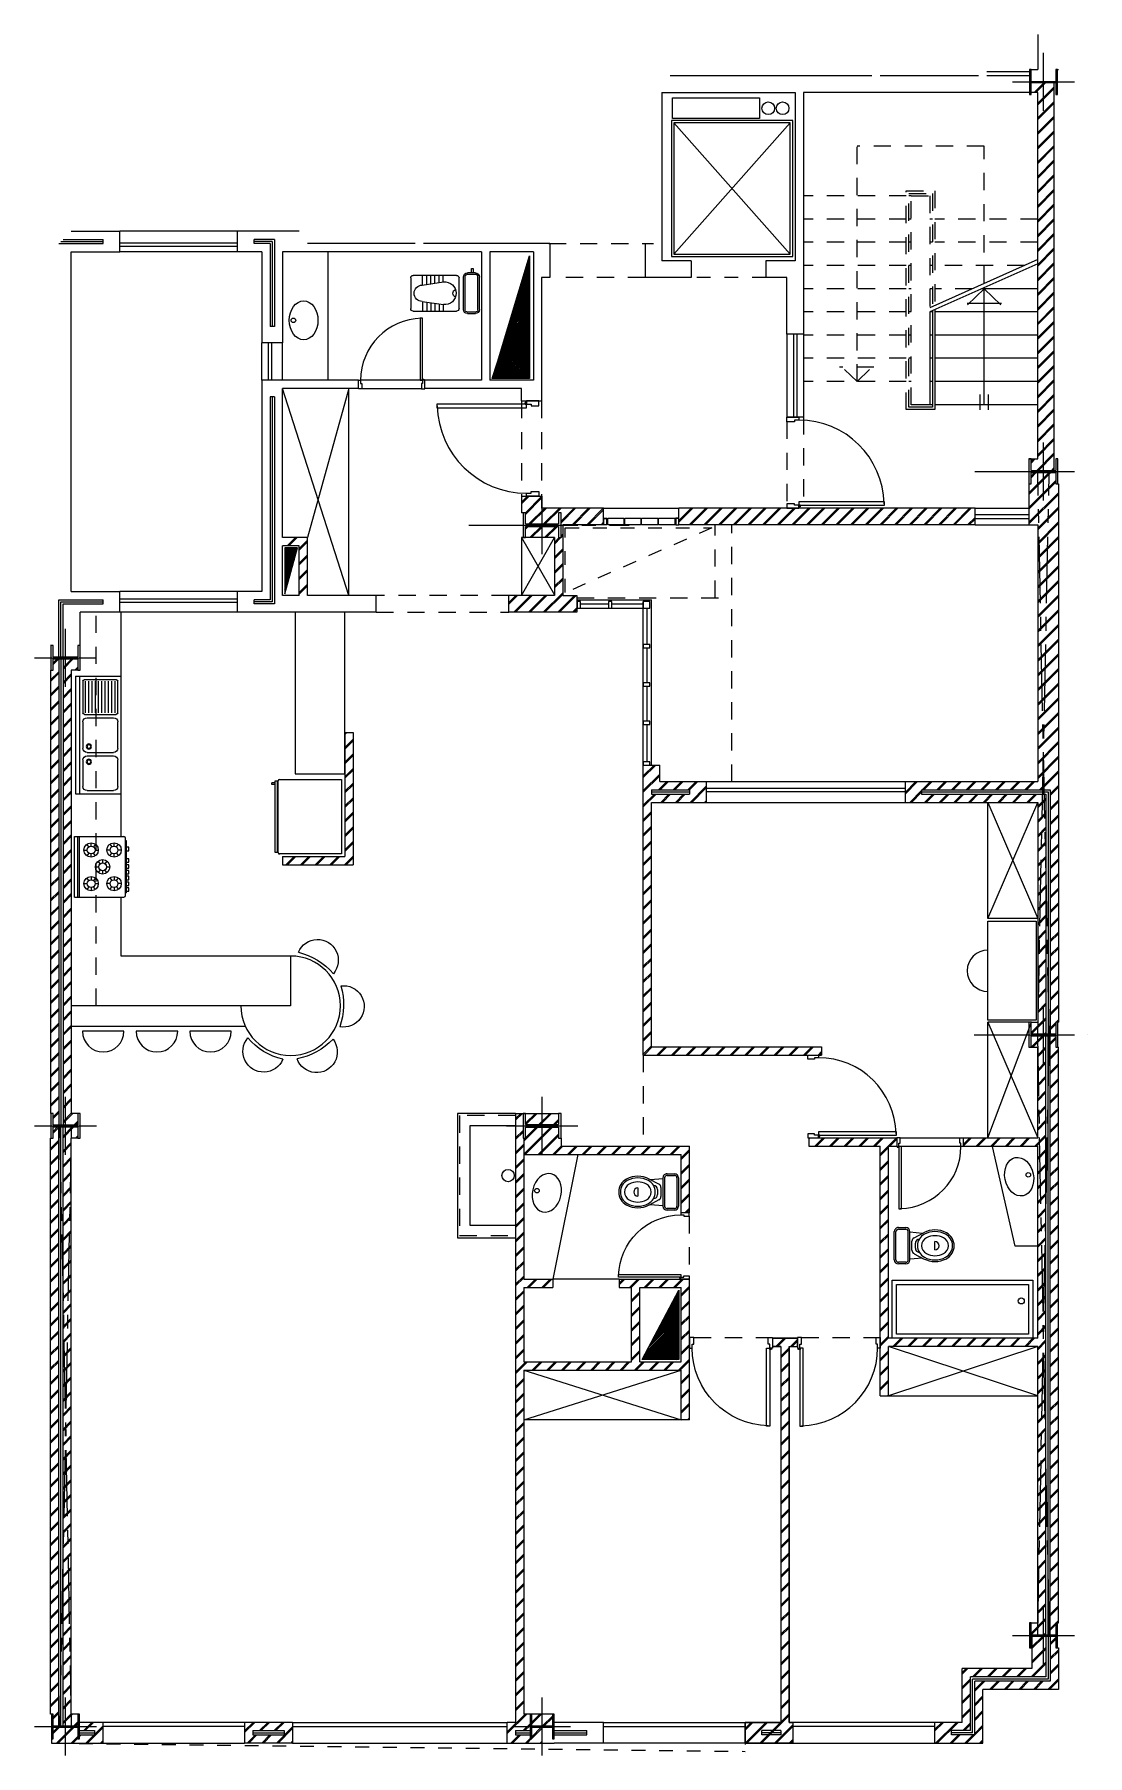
# Model space of a CAD drawing. Header units: inches. Extents: x 27.1 to 34.7, y 6.7 to 19.2.
import ezdxf

# ---------------------------------------------------------------- set-up
doc = ezdxf.new("R2010")
doc.units = ezdxf.units.IN
doc.header["$MEASUREMENT"] = 0
doc.linetypes.add('ACAD_ISO04W100', pattern=[30, 24, -3, 0, -3])
doc.linetypes.add('HIDDEN', pattern=[0.375, 0.25, -0.125])
for name, color, linetype in [('1', 1, 'Continuous'), ('2', 2, 'Continuous'), ('3', 3, 'Continuous'), ('4', 4, 'Continuous'), ('6', 6, 'Continuous'), ('ax', 1, 'Continuous'), ('badband', 3, 'Continuous'), ('ct', 5, 'Continuous'), ('DIM', 2, 'Continuous'), ('DOOR', 1, 'Continuous'), ('DOR', 2, 'Continuous'), ('FUR', 7, 'Continuous'), ('HATCH', 1, 'Continuous'), ('hatch-2', 4, 'Continuous'), ('PLM', 7, 'Continuous'), ('WALL', 4, 'Continuous')]:
    doc.layers.add(name, color=color, linetype=linetype)
doc.layers.get('DIM').off()
doc.linetypes.add('BATTING', pattern='A,0.0001,-0.1,[134,ltypeshp.shx,S=0.1,R=0,X=-0.1,Y=0],-0.2,[134,ltypeshp.shx,S=0.1,R=180,X=0.1,Y=0],-0.1', length=0.4001)
pattern_1 = [(45, (-1794.94049, -14855.80348), (-0.0530330086, 0.0530330086), []), (45, (-1794.92849, -14855.80348), (-0.0530330086, 0.0530330086), [])]
pattern_2 = [(45, (-1734.94049, -14855.80348), (-0.0530330086, 0.0530330086), []), (45, (-1734.92849, -14855.80348), (-0.0530330086, 0.0530330086), [])]
pattern_3 = [(45, (-625.5173166, -5922.550239), (-0.005303300859, 0.005303300859), [])]

# ---------------------------------------------------------------- blocks, each defined once
blk = doc.blocks.new('PROR')
at = {"layer": 'DOOR'}
for p, q in [((-3.2, 0), (-3.2, -4.8)), ((0, 0), (-3.2, 0)), ((0, -1.5), (0, 0)), ((-5, -4.8), (-5, -13)), ((-3.2, -4.8), (-5, -4.8)), ((-5, -13), (0, -13)), ((0, -13), (0, -11.5))]:
    blk.add_line(p, q, dxfattribs=at)
blk = doc.blocks.new('MEH')
at = {"layer": 'DOR', "color": 1}
for p, q in [((-0.017, 0), (0, 0)), ((0.02, 0), (-0.017, 0)), ((0, 0.013), (0, -0.013)), ((0, 0), (0, 0.013)), ((0, 0), (0.02, 0))]:
    blk.add_line(p, q, dxfattribs=at)
blk.add_circle((0, 0), 0.00745, dxfattribs=at)
blk = doc.blocks.new('PROL')
at = {"layer": 'DOOR'}
for p, q in [((0, -1.5), (0, 0)), ((0, 0), (3.2, 0)), ((3.2, 0), (3.2, -4.8)), ((0, -13), (0, -11.5)), ((5, -13), (0, -13)), ((3.2, -4.8), (5, -4.8)), ((5, -4.8), (5, -13))]:
    blk.add_line(p, q, dxfattribs=at)
blk = doc.blocks.new('DOOR-1')
at = {"layer": 'DOR'}
for p, q in [((0.13, 0.072), (0.13, 0.032)), ((1.07, 0.072), (0.13, 0.072)), ((0.13, 0.032), (1.07, 0.032)), ((1.07, 0.032), (1.07, 0.072))]:
    blk.add_line(p, q, dxfattribs=at)
blk.add_arc((0.13, 0.032), 0.936, 1.1019, 90.0106, dxfattribs=at)
at = {"layer": 'WALL'}
for p, q in [((0, 1), (0.115, 1)), ((0, 0), (0.115, 0))]:
    blk.add_line(p, q, dxfattribs=at)
at = {"layer": 'DOR', "xscale": 0.01, "yscale": 0.01, "zscale": 0.01, "rotation": 270}
for name, p in [('PROL', (0.13, 1)), ('PROR', (0.13, 0))]:
    blk.add_blockref(name, p, dxfattribs=at)
at = {"layer": 'DOR', "rotation": 270}
blk.add_blockref('MEH', (0.138, 0.024), dxfattribs=at)
blk = doc.blocks.new('DOOR-100')
at = {"layer": 'DIM', "rotation": 90}
blk.add_blockref('DOOR-1', (0, 0), dxfattribs=at)
blk = doc.blocks.new('WAT5')
at = {"layer": 'PLM', "color": 2}
for p, q in [((0.1, 0.22), (0.188, 0.22)), ((0.05, -0.17), (0.05, 0.17)), ((0.07, -0.17), (0.07, 0.17)), ((0.1, 0.2), (0.188, 0.2)), ((0.218, -0.17), (0.218, 0.17)), ((0.238, -0.17), (0.238, 0.17)), ((0.389, 0.149), (0.238, 0.164)), ((0.263, -0.053), (0.263, 0.053)), ((0.288, 0.096), (0.404, 0.157)), ((0.304, -0.03), (0.304, 0.03)), ((0.188, -0.2), (0.1, -0.2)), ((0.389, -0.149), (0.238, -0.164)), ((0.288, -0.096), (0.404, -0.157)), ((0.188, -0.22), (0.1, -0.22))]:
    blk.add_line(p, q, dxfattribs=at)
at = {"layer": 'PLM'}
blk.add_line((0.541, -0.05), (0.541, 0.05), dxfattribs=at)
at = {"layer": 'PLM', "color": 2}
for centre, radius, start, end in [((0.1, 0.17), 0.05, 90, 180), ((0.188, 0.17), 0.05, 0, 90), ((0.1, 0.17), 0.03, 90, 180), ((0.188, 0.17), 0.03, 0, 90), ((0.311, 0.053), 0.0484, 118.1288, 180), ((0.354, 0.03), 0.05, 92.9773, 180), ((0.488, 0), 0.158, 118.1288, 241.8712), ((0.488, 0), 0.108, 118.1288, 241.8712), ((0.541, -0.1), 0.291, 61.8712, 118.1288), ((0.541, -0.1), 0.271, 61.8712, 118.1288), ((0.541, -0.1), 0.221, 61.8712, 118.1288), ((0.594, 0), 0.108, 298.1288, 61.8712), ((0.594, 0), 0.158, 298.1288, 61.8712), ((0.594, 0), 0.178, 298.1288, 61.8712), ((0.1, -0.17), 0.05, 180, 270), ((0.1, -0.17), 0.03, 180, 270), ((0.188, -0.17), 0.05, 270, 0), ((0.188, -0.17), 0.03, 270, 0), ((0.311, -0.053), 0.0484, 180, 241.8712), ((0.354, -0.03), 0.05, 180, 267.0227), ((0.541, 0.1), 0.291, 241.8712, 298.1288), ((0.541, 0.1), 0.271, 241.8712, 298.1288), ((0.541, 0.1), 0.221, 241.8712, 298.1288)]:
    blk.add_arc(centre, radius, start, end, dxfattribs=at)
at = {"layer": 'PLM'}
blk.add_arc((0.541, 0), 0.05, 270, 90, dxfattribs=at)
blk = doc.blocks.new('WC-F')
at = {"layer": '3', "xscale": -1, "rotation": 90}
blk.add_blockref('WAT5', (0, 0.05), dxfattribs=at)
blk = doc.blocks.new('WC')
at = {"layer": 'PLM', "color": 2}
for p, q in [((-0.215, -0.043), (-0.215, 0.48)), ((-0.185, 0.51), (0.185, 0.51)), ((0.215, 0.48), (0.215, -0.043)), ((-0.099, 0.367), (-0.215, 0.367)), ((-0.107, 0.317), (-0.215, 0.317)), ((-0.114, 0.267), (-0.215, 0.267)), ((-0.121, 0.217), (-0.215, 0.217)), ((-0.098, 0.37), (-0.136, 0.113)), ((0.098, 0.37), (0.136, 0.113)), ((0.098, 0.367), (0.215, 0.367)), ((0.106, 0.317), (0.215, 0.317)), ((0.113, 0.267), (0.215, 0.267)), ((0.12, 0.217), (0.215, 0.217)), ((-0.129, 0.167), (-0.215, 0.167)), ((-0.136, 0.117), (-0.215, 0.117)), ((0.128, 0.167), (0.215, 0.167)), ((0.135, 0.117), (0.215, 0.117)), ((-0.246, -0.27), (-0.246, -0.176)), ((-0.226, -0.28), (-0.226, -0.166)), ((0.206, -0.146), (-0.206, -0.146)), ((0.196, -0.126), (-0.196, -0.126)), ((0.185, -0.073), (-0.185, -0.073)), ((0.226, -0.166), (0.226, -0.28)), ((0.246, -0.176), (0.246, -0.27)), ((-0.3, -0.224), (-0.3, -0.242)), ((-0.246, -0.224), (-0.3, -0.224)), ((-0.3, -0.242), (-0.246, -0.242)), ((0.206, -0.3), (-0.206, -0.3)), ((0.196, -0.32), (-0.196, -0.32))]:
    blk.add_line(p, q, dxfattribs=at)
for centre, radius, start, end in [((-0.185, 0.48), 0.03, 90, 180), ((0, 0.37), 0.0982, 0, 180), ((0.185, 0.48), 0.03, 0, 90), ((-0.002, 0.098), 0.135, 173.3707, 270.7211), ((0, -0.05), 0.05, 23.3869, 156.6131), ((0.002, 0.098), 0.135, 269.2789, 6.6293), ((-0.196, -0.176), 0.05, 90, 180), ((-0.206, -0.166), 0.02, 90, 180), ((-0.185, -0.043), 0.03, 180, 270), ((0.185, -0.043), 0.03, 270, 0), ((0.196, -0.176), 0.05, 0, 90), ((0.206, -0.166), 0.02, 0, 90), ((-0.196, -0.27), 0.05, 180, 270), ((-0.206, -0.28), 0.02, 180, 270), ((0.196, -0.27), 0.05, 270, 0), ((0.206, -0.28), 0.02, 270, 0)]:
    blk.add_arc(centre, radius, start, end, dxfattribs=at)
blk = doc.blocks.new('freez-c')
at = {"layer": 'FUR', "color": 11}
for p, q in [((-0.8, 0.857), (-0.84, 0.857)), ((-0.84, 0.838), (-0.84, 0.857)), ((-0.8, 0.838), (-0.84, 0.838)), ((-0.8, 0.882), (-0.772, 0.882)), ((-0.8, 0.018), (-0.8, 0.882)), ((-0.772, 0.018), (-0.772, 0.882)), ((-0.763, 0.018), (-0.763, 0.882)), ((-0.745, 0.9), (0, 0.9)), ((0, 0.9), (0, 0)), ((-0.772, 0.018), (-0.8, 0.018)), ((0, 0), (-0.745, 0))]:
    blk.add_line(p, q, dxfattribs=at)
for centre, start, end in [((-0.745, 0.882), 90, 180), ((-0.745, 0.018), 180, 270)]:
    blk.add_arc(centre, 0.0184, start, end, dxfattribs=at)
blk = doc.blocks.new('KIT4')
at = {"layer": 'FUR', "color": 11}
for p, q in [((-0.365, -0.05), (0.365, -0.05)), ((-0.365, -0.05), (-0.365, -0.645)), ((-0.365, -0.09), (0.365, -0.09)), ((-0.365, -0.11), (0.365, -0.11)), ((-0.24, -0.22), (-0.272, -0.196)), ((-0.203, -0.162), (-0.203, -0.202)), ((-0.166, -0.22), (-0.134, -0.196)), ((0.166, -0.22), (0.134, -0.196)), ((0.203, -0.162), (0.203, -0.202)), ((0.24, -0.22), (0.272, -0.196)), ((0.365, -0.05), (0.365, -0.645)), ((-0.25, -0.249), (-0.29, -0.249)), ((-0.272, -0.301), (-0.24, -0.277)), ((-0.203, -0.296), (-0.203, -0.336)), ((-0.134, -0.301), (-0.166, -0.277)), ((-0.116, -0.249), (-0.156, -0.249)), ((-0.047, -0.388), (-0.087, -0.388)), ((-0.037, -0.359), (-0.069, -0.335)), ((0, -0.301), (0, -0.341)), ((0.037, -0.359), (0.069, -0.335)), ((0.087, -0.388), (0.047, -0.388)), ((0.116, -0.249), (0.156, -0.249)), ((0.134, -0.301), (0.166, -0.277)), ((0.203, -0.296), (0.203, -0.336)), ((0.272, -0.301), (0.24, -0.277)), ((0.25, -0.249), (0.29, -0.249)), ((-0.25, -0.526), (-0.29, -0.526)), ((-0.272, -0.474), (-0.24, -0.498)), ((-0.24, -0.555), (-0.272, -0.579)), ((-0.203, -0.479), (-0.203, -0.439)), ((-0.203, -0.613), (-0.203, -0.573)), ((-0.134, -0.474), (-0.166, -0.498)), ((-0.166, -0.555), (-0.134, -0.579)), ((-0.116, -0.526), (-0.156, -0.526)), ((-0.069, -0.44), (-0.037, -0.416)), ((0, -0.434), (0, -0.474)), ((0.069, -0.44), (0.037, -0.416)), ((0.116, -0.526), (0.156, -0.526)), ((0.134, -0.474), (0.166, -0.498)), ((0.166, -0.555), (0.134, -0.579)), ((0.203, -0.479), (0.203, -0.439)), ((0.203, -0.613), (0.203, -0.573)), ((0.272, -0.474), (0.24, -0.498)), ((0.24, -0.555), (0.272, -0.579)), ((0.25, -0.526), (0.29, -0.526)), ((-0.345, -0.665), (0.345, -0.665)), ((-0.312, -0.675), (-0.312, -0.665)), ((-0.312, -0.675), (0.312, -0.675)), ((-0.295, -0.675), (-0.295, -0.703)), ((-0.295, -0.703), (-0.254, -0.703)), ((-0.254, -0.703), (-0.254, -0.675)), ((-0.225, -0.675), (-0.225, -0.703)), ((-0.225, -0.703), (-0.184, -0.703)), ((-0.184, -0.703), (-0.184, -0.675)), ((-0.155, -0.675), (-0.155, -0.703)), ((-0.155, -0.703), (-0.114, -0.703)), ((-0.114, -0.703), (-0.114, -0.675)), ((-0.085, -0.675), (-0.085, -0.703)), ((-0.085, -0.703), (-0.044, -0.703)), ((-0.044, -0.703), (-0.044, -0.675)), ((-0.015, -0.675), (-0.015, -0.703)), ((-0.015, -0.703), (0.026, -0.703)), ((0.026, -0.703), (0.026, -0.675)), ((0.055, -0.675), (0.055, -0.703)), ((0.055, -0.703), (0.096, -0.703)), ((0.096, -0.703), (0.096, -0.675)), ((0.195, -0.675), (0.195, -0.703)), ((0.195, -0.703), (0.236, -0.703)), ((0.236, -0.703), (0.236, -0.675)), ((0.312, -0.675), (0.312, -0.665))]:
    blk.add_line(p, q, dxfattribs=at)
for centre, radius in [((-0.203, -0.249), 0.0869), ((-0.203, -0.249), 0.0469), ((0.203, -0.249), 0.0869), ((0.203, -0.249), 0.0469), ((0, -0.388), 0.0869), ((0, -0.388), 0.0469), ((-0.203, -0.526), 0.0869), ((-0.203, -0.526), 0.0469), ((0.203, -0.526), 0.0869), ((0.203, -0.526), 0.0469)]:
    blk.add_circle(centre, radius, dxfattribs=at)
for centre, start, end in [((-0.345, -0.645), 180, 270), ((0.345, -0.645), 270, 0)]:
    blk.add_arc(centre, 0.02, start, end, dxfattribs=at)
blk = doc.blocks.new('sink-aa')
at = {"layer": 'PLM', "color": 2}
for p, q in [((-1.42, 0.55), (0, 0.55)), ((-1.42, 0.55), (-1.42, 0)), ((-1.42, 0.5), (0, 0.5)), ((-1.38, 0.44), (-1.38, 0.06)), ((-1.36, 0.46), (-0.98, 0.46)), ((-0.96, 0.44), (-0.96, 0.06)), ((-0.87, 0.46), (-0.55, 0.46)), ((-0.41, 0.46), (-0.09, 0.46)), ((0, 0.55), (0, 0)), ((-0.92, 0.41), (-0.92, 0.09)), ((-0.5, 0.41), (-0.5, 0.09)), ((-0.46, 0.41), (-0.46, 0.09)), ((-0.04, 0.41), (-0.04, 0.09)), ((0, 0), (-1.42, 0)), ((-0.98, 0.04), (-1.36, 0.04)), ((-0.55, 0.04), (-0.87, 0.04)), ((-0.09, 0.04), (-0.41, 0.04))]:
    blk.add_line(p, q, dxfattribs=at)
at = {"layer": 'PLM', "color": 1}
for p, q in [((-0.98, 0.43), (-1.36, 0.43)), ((-0.98, 0.39), (-1.36, 0.39)), ((-0.98, 0.35), (-1.36, 0.35)), ((-0.98, 0.31), (-1.36, 0.31)), ((-0.98, 0.27), (-1.36, 0.27)), ((-0.98, 0.23), (-1.36, 0.23)), ((-0.98, 0.19), (-1.36, 0.19)), ((-0.98, 0.15), (-1.36, 0.15)), ((-0.98, 0.11), (-1.36, 0.11)), ((-0.98, 0.07), (-1.36, 0.07))]:
    blk.add_line(p, q, dxfattribs=at)
at = {"layer": 'PLM', "color": 2}
for centre, radius in [((-0.572, 0.388), 0.032), ((-0.388, 0.388), 0.032), ((-0.572, 0.388), 0.022), ((-0.388, 0.388), 0.022)]:
    blk.add_circle(centre, radius, dxfattribs=at)
for centre, radius, start, end in [((-1.36, 0.44), 0.02, 90, 180), ((-0.98, 0.44), 0.02, 0, 90), ((-0.87, 0.41), 0.05, 90, 180), ((-0.55, 0.41), 0.05, 0, 90), ((-0.41, 0.41), 0.05, 90, 180), ((-0.09, 0.41), 0.05, 0, 90), ((-1.36, 0.06), 0.02, 180, 270), ((-0.98, 0.06), 0.02, 270, 0), ((-0.87, 0.09), 0.05, 180, 270), ((-0.55, 0.09), 0.05, 270, 0), ((-0.41, 0.09), 0.05, 180, 270), ((-0.09, 0.09), 0.05, 270, 0)]:
    blk.add_arc(centre, radius, start, end, dxfattribs=at)
blk = doc.blocks.new('sec-4')
at = {"layer": 'ct', "color": 1}
for p, q in [((0, -0.35), (0, 0.35)), ((-0.375, 0), (0.375, 0))]:
    blk.add_line(p, q, dxfattribs=at)
at = {"layer": 'ct'}
for p, q in [((-0.15, 0.15), (-0.17, 0.15)), ((-0.17, 0.15), (-0.17, -0.15)), ((-0.15, 0.0075), (-0.15, 0.15)), ((-0.15, 0.0075), (0.15, 0.0075)), ((0.17, 0.15), (0.15, 0.15)), ((0.15, 0.15), (0.15, 0.0075)), ((0.17, -0.15), (0.17, 0.15)), ((-0.17, -0.15), (-0.15, -0.15)), ((-0.15, -0.0075), (0.15, -0.0075)), ((-0.15, -0.15), (-0.15, -0.0075)), ((0.15, -0.0075), (0.15, -0.15)), ((0.15, -0.15), (0.17, -0.15))]:
    blk.add_line(p, q, dxfattribs=at)
blk = doc.blocks.new('sec-3')
at = {"layer": 'ct', "color": 1}
for p, q in [((0, -0.35), (0, 0.35)), ((-0.375, 0), (0.375, 0))]:
    blk.add_line(p, q, dxfattribs=at)
at = {"layer": 'ct'}
for p, q in [((-0.15, 0.15), (-0.175, 0.15)), ((-0.175, 0.15), (-0.175, -0.15)), ((-0.15, 0.012), (-0.15, 0.15)), ((-0.15, 0.012), (0.15, 0.012)), ((0.175, 0.15), (0.15, 0.15)), ((0.15, 0.15), (0.15, 0.012)), ((0.175, -0.15), (0.175, 0.15)), ((-0.175, -0.15), (-0.15, -0.15)), ((-0.15, -0.012), (0.15, -0.012)), ((-0.15, -0.15), (-0.15, -0.012)), ((0.15, -0.012), (0.15, -0.15)), ((0.15, -0.15), (0.175, -0.15))]:
    blk.add_line(p, q, dxfattribs=at)
blk = doc.blocks.new('sec-1')
at = {"layer": 'ct', "color": 1}
for p, q in [((0, -0.35), (0, 0.35)), ((-0.43, 0), (0.43, 0))]:
    blk.add_line(p, q, dxfattribs=at)
at = {"layer": 'ct'}
for p, q in [((-0.2, 0.15), (-0.23, 0.15)), ((-0.23, 0.15), (-0.23, -0.15)), ((-0.2, 0.015), (-0.2, 0.15)), ((-0.2, 0.015), (0.2, 0.015)), ((0.23, 0.15), (0.2, 0.15)), ((0.2, 0.15), (0.2, 0.015)), ((0.23, -0.15), (0.23, 0.15)), ((-0.23, -0.15), (-0.2, -0.15)), ((-0.2, -0.015), (0.2, -0.015)), ((-0.2, -0.15), (-0.2, -0.015)), ((0.2, -0.015), (0.2, -0.15)), ((0.2, -0.15), (0.23, -0.15))]:
    blk.add_line(p, q, dxfattribs=at)
blk = doc.blocks.new('sec-6')
at = {"layer": 'ct', "color": 1}
for p, q in [((0, -0.35), (0, 0.35)), ((-0.345, 0), (0.345, 0))]:
    blk.add_line(p, q, dxfattribs=at)
at = {"layer": 'ct'}
for p, q in [((-0.125, 0.15), (-0.145, 0.15)), ((-0.145, 0.15), (-0.145, -0.15)), ((-0.125, 0.0075), (-0.125, 0.15)), ((-0.125, 0.0075), (0.125, 0.0075)), ((0.145, 0.15), (0.125, 0.15)), ((0.125, 0.15), (0.125, 0.0075)), ((0.145, -0.15), (0.145, 0.15)), ((-0.145, -0.15), (-0.125, -0.15)), ((-0.125, -0.0075), (0.125, -0.0075)), ((-0.125, -0.15), (-0.125, -0.0075)), ((0.125, -0.0075), (0.125, -0.15)), ((0.125, -0.15), (0.145, -0.15))]:
    blk.add_line(p, q, dxfattribs=at)

msp = doc.modelspace()

# ---------------------------------------------------------------- hatches: boundary and pattern name
at = {"layer": '1', "ltscale": 0.3}
h = msp.add_hatch(dxfattribs=at)
h.set_pattern_fill('ANSI31', color=256, scale=0.06, style=0)
h.set_pattern_definition(pattern_3)
h.paths.add_polyline_path([(30.697, 17.575), (30.467, 16.805), (30.428, 16.686), (30.697, 16.686)])
h = msp.add_hatch(dxfattribs=at)
h.set_pattern_fill('ANSI31', color=256, scale=0.06, style=0)
h.set_pattern_definition([(45, (-1804.050955, -14855.803478), (-0.005303300859, 0.005303300859), [])])
h.paths.add_polyline_path([(29.019, 15.461), (28.927, 15.461), (28.927, 15.202), (28.95, 15.208)])
h.paths.add_polyline_path([(28.95, 15.208), (28.927, 15.202), (28.927, 15.126)])
h = msp.add_hatch(dxfattribs=at)
h.set_pattern_fill('ANSI31', color=256, scale=0.06, style=0)
h.set_pattern_definition(pattern_3)
h.paths.add_polyline_path([(31.513, 9.582), (31.778, 9.582), (31.778, 10.085)])
at = {"layer": 'HATCH', "ltscale": 0.3}
h = msp.add_hatch(dxfattribs=at)
h.set_pattern_fill('WALLINSIDE', color=256, scale=0.6, style=0)
h.set_pattern_definition(pattern_1)
h.paths.add_polyline_path([(34.497, 18.829), (34.329, 18.829), (34.329, 18.759), (34.377, 18.759), (34.377, 16.104), (34.329, 16.104), (34.329, 16.021), (34.497, 16.021)])
h.paths.add_polyline_path([(34.527, 15.924), (34.524, 15.924), (34.509, 15.924), (34.509, 16.006), (34.329, 16.006), (34.329, 15.924), (34.314, 15.924), (34.314, 15.627), (34.377, 15.627), (34.377, 15.25), (34.527, 15.25)])
h = msp.add_hatch(dxfattribs=at)
h.set_pattern_fill('WALLINSIDE', color=256, scale=0.6, style=0)
h.set_pattern_definition(pattern_1)
h.paths.add_polyline_path([(31.947, 15.747), (31.78, 15.747), (31.78, 15.627), (32.504, 15.627), (33.924, 15.627), (33.924, 15.747)])
h.paths.add_polyline_path([(30.789, 15.747), (30.789, 15.633), (30.909, 15.633), (30.909, 15.714), (30.927, 15.714), (30.927, 15.624), (30.939, 15.624), (30.939, 15.627), (31.234, 15.627), (31.234, 15.747)])
h.paths.add_polyline_path([(30.669, 15.714), (30.669, 15.633), (30.789, 15.633), (30.789, 15.747), (30.786, 15.747), (30.786, 15.834), (30.639, 15.834), (30.639, 15.714)])
h.paths.add_polyline_path([(30.879, 15.114), (30.789, 15.114), (30.789, 14.994), (31.041, 14.994), (31.041, 15.114), (30.939, 15.114), (30.939, 15.624), (30.927, 15.624), (30.927, 15.534), (30.909, 15.534), (30.909, 15.615), (30.789, 15.615), (30.789, 15.534), (30.879, 15.534)])
h.paths.add_polyline_path([(30.549, 15.114), (30.549, 14.994), (30.789, 14.994), (30.789, 15.114)])
h.paths.add_polyline_path([(31.521, 11.787), (32.813, 11.787), (32.813, 11.847), (31.581, 11.847), (31.581, 13.617), (31.977, 13.617), (31.977, 13.767), (31.641, 13.767), (31.641, 13.887), (31.521, 13.887)])
h.paths.add_polyline_path([(31.581, 13.707), (31.857, 13.707), (31.857, 13.677), (31.581, 13.677)], flags=16)
h = msp.add_hatch(dxfattribs=at)
h.set_pattern_fill('WALLINSIDE', color=256, scale=0.6, style=0)
h.set_pattern_definition(pattern_1)
h.paths.add_polyline_path([(30.789, 15.615), (30.669, 15.615), (30.669, 15.534), (30.789, 15.534)])
h = msp.add_hatch(dxfattribs=at)
h.set_pattern_fill('WALLINSIDE', color=256, scale=0.6, style=0)
h.set_pattern_definition(pattern_1)
h.paths.add_polyline_path([(29.046, 15.534), (28.911, 15.534), (28.911, 15.474), (29.026, 15.474)])
h.paths.add_polyline_path([(29.091, 15.534), (29.046, 15.534), (29.026, 15.474), (29.031, 15.474), (29.031, 15.114), (29.091, 15.114)])
h = msp.add_hatch(dxfattribs=at)
h.set_pattern_fill('WALLINSIDE', color=256, scale=0.6, style=0)
h.set_pattern_definition(pattern_1)
h.paths.add_polyline_path([(34.527, 15.25), (34.377, 15.25), (34.377, 13.767), (33.417, 13.767), (33.417, 13.617), (34.377, 13.617), (34.377, 12.024), (34.332, 12.024), (34.329, 12.016), (34.329, 11.941), (34.437, 11.941), (34.437, 13.677), (33.537, 13.677), (33.537, 13.707), (34.467, 13.707), (34.467, 11.941), (34.509, 11.941), (34.509, 12.024), (34.527, 12.024)])
h = msp.add_hatch(dxfattribs=at)
h.set_pattern_fill('WALLINSIDE', color=256, scale=0.6, style=0)
h.set_pattern_definition(pattern_1)
h.paths.add_polyline_path([(27.381, 14.574), (27.429, 14.574), (27.429, 14.656), (27.321, 14.656), (27.321, 11.281), (27.429, 11.281), (27.429, 11.364), (27.381, 11.364)])
h.paths.add_polyline_path([(27.291, 14.656), (27.249, 14.656), (27.249, 14.574), (27.231, 14.574), (27.231, 11.364), (27.234, 11.364), (27.249, 11.364), (27.249, 11.281), (27.291, 11.281)])
h = msp.add_hatch(dxfattribs=at)
h.set_pattern_fill('WALLINSIDE', color=256, scale=0.6, style=0)
h.set_pattern_definition(pattern_2)
h.paths.add_polyline_path([(29.421, 14.124), (29.361, 14.124), (29.361, 13.824), (29.361, 13.224), (28.911, 13.224), (28.911, 13.164), (29.421, 13.164)])
h = msp.add_hatch(dxfattribs=at)
h.set_pattern_fill('WALLINSIDE', color=256, scale=0.6, style=0)
h.set_pattern_definition(pattern_1)
h.paths.add_polyline_path([(34.437, 11.926), (34.329, 11.926), (34.329, 11.844), (34.377, 11.844), (34.377, 11.187), (33.837, 11.187), (33.837, 11.132), (33.837, 11.127), (34.377, 11.127), (34.377, 9.736), (33.297, 9.736), (33.297, 11.127), (33.357, 11.127), (33.357, 11.132), (33.357, 11.187), (32.721, 11.187), (32.721, 11.127), (33.237, 11.127), (33.237, 9.736), (33.237, 9.318), (33.297, 9.318), (33.297, 9.676), (34.377, 9.676), (34.377, 7.674), (34.329, 7.674), (34.329, 7.588), (34.437, 7.588)])
h.paths.add_polyline_path([(34.527, 11.844), (34.524, 11.844), (34.509, 11.844), (34.509, 11.926), (34.467, 11.926), (34.467, 7.588), (34.509, 7.588), (34.509, 7.674), (34.521, 7.674), (34.527, 7.674)])
h = msp.add_hatch(dxfattribs=at)
h.set_pattern_fill('WALLINSIDE', color=256, scale=0.6, style=0)
h.set_pattern_definition(pattern_2)
h.paths.add_polyline_path([(30.597, 11.274), (30.651, 11.274), (30.651, 11.364), (30.597, 11.364)])
h = msp.add_hatch(dxfattribs=at)
h.set_pattern_fill('WALLINSIDE', color=256, scale=0.6, style=0)
h.set_pattern_definition(pattern_2)
h.paths.add_polyline_path([(30.927, 11.184), (30.909, 11.184), (30.909, 11.265), (30.789, 11.265), (30.789, 11.067), (31.797, 11.067), (31.797, 10.644), (31.857, 10.644), (31.857, 11.127), (30.927, 11.127)])
h.paths.add_polyline_path([(30.789, 11.265), (30.669, 11.265), (30.669, 11.184), (30.657, 11.184), (30.657, 11.067), (30.789, 11.067)])
h.paths.add_polyline_path([(30.909, 11.364), (30.789, 11.364), (30.789, 11.283), (30.909, 11.283)])
h.paths.add_polyline_path([(30.789, 11.364), (30.669, 11.364), (30.669, 11.283), (30.789, 11.283)])
h = msp.add_hatch(dxfattribs=at)
h.set_pattern_fill('WALLINSIDE', color=256, scale=0.6, style=0)
h.set_pattern_definition(pattern_1)
h.paths.add_polyline_path([(27.381, 11.184), (27.429, 11.184), (27.429, 11.266), (27.321, 11.266), (27.321, 6.928), (27.429, 6.928), (27.429, 7.014), (27.381, 7.014)])
h.paths.add_polyline_path([(27.291, 11.266), (27.249, 11.266), (27.249, 11.184), (27.231, 11.184), (27.231, 7.014), (27.237, 7.014), (27.249, 7.014), (27.249, 6.928), (27.291, 6.928)])
h = msp.add_hatch(dxfattribs=at)
h.set_pattern_fill('WALLINSIDE', color=256, scale=0.6, style=0)
h.set_pattern_definition(pattern_1)
h.paths.add_polyline_path([(30.657, 10.104), (30.867, 10.104), (30.867, 10.164), (30.657, 10.164), (30.657, 11.184), (30.651, 11.184), (30.651, 11.274), (30.597, 11.274), (30.597, 6.954), (30.537, 6.954), (30.537, 6.804), (30.789, 6.804), (30.789, 6.919), (30.714, 6.919), (30.714, 6.834), (30.702, 6.834), (30.702, 6.864), (30.597, 6.864), (30.597, 6.894), (30.702, 6.894), (30.702, 7.014), (30.657, 7.014), (30.657, 9.504), (31.797, 9.504), (31.797, 9.144), (31.857, 9.144), (31.857, 10.164), (31.347, 10.164), (31.347, 10.104), (31.437, 10.104), (31.437, 9.564), (30.657, 9.564)])
h.paths.add_polyline_path([(31.497, 10.104), (31.797, 10.104), (31.797, 9.564), (31.497, 9.564)], flags=16)
h.paths.add_polyline_path([(31.778, 10.085), (31.778, 9.582), (31.513, 9.582)], flags=0)
h = msp.add_hatch(dxfattribs=at)
h.set_pattern_fill('WALLINSIDE', color=256, scale=0.6, style=0)
h.set_pattern_definition(pattern_1)
h.paths.add_polyline_path([(32.577, 9.677), (32.637, 9.677), (32.637, 9.737), (32.457, 9.737), (32.457, 9.677), (32.517, 9.677), (32.517, 6.954), (32.259, 6.954), (32.259, 6.804), (32.607, 6.804), (32.607, 6.954), (32.577, 6.954)])
h = msp.add_hatch(dxfattribs=at)
h.set_pattern_fill('WALLINSIDE', color=256, scale=0.6, style=0)
h.set_pattern_definition(pattern_1)
h.paths.add_polyline_path([(34.437, 7.579), (34.335, 7.579), (34.335, 7.343), (33.831, 7.343), (33.831, 6.954), (33.777, 6.954), (33.777, 6.894), (33.891, 6.894), (33.891, 7.283), (34.437, 7.283)], flags=17)
h.paths.add_polyline_path([(34.527, 7.494), (34.521, 7.494), (34.509, 7.494), (34.509, 7.579), (34.467, 7.579), (34.467, 7.253), (33.921, 7.253), (33.921, 6.864), (33.777, 6.864), (33.777, 6.804), (33.981, 6.804), (33.981, 7.193), (34.527, 7.193)])
h.paths.add_polyline_path([(33.777, 6.954), (33.633, 6.954), (33.633, 6.804), (33.777, 6.804), (33.777, 6.864), (33.753, 6.864), (33.753, 6.894), (33.777, 6.894)])
h = msp.add_hatch(dxfattribs=at)
h.set_pattern_fill('WALLINSIDE', color=256, scale=0.6, style=0)
h.set_pattern_definition(pattern_1)
h.paths.add_polyline_path([(30.789, 7.014), (30.714, 7.014), (30.714, 6.928), (30.789, 6.928)])
h = msp.add_hatch(dxfattribs=at)
h.set_pattern_fill('WALLINSIDE', color=256, scale=0.6, style=0)
h.set_pattern_definition(pattern_1)
h.paths.add_polyline_path([(30.864, 7.014), (30.789, 7.014), (30.789, 6.928), (30.864, 6.928)])
h = msp.add_hatch(dxfattribs=at)
h.set_pattern_fill('WALLINSIDE', color=256, scale=0.6, style=0)
h.set_pattern_definition(pattern_1)
h.paths.add_polyline_path([(27.609, 6.954), (27.441, 6.954), (27.441, 6.894), (27.549, 6.894), (27.549, 6.864), (27.441, 6.864), (27.441, 6.834), (27.429, 6.834), (27.429, 6.919), (27.339, 6.919), (27.339, 6.804), (27.609, 6.804)])
h.paths.add_polyline_path([(27.339, 6.919), (27.249, 6.919), (27.249, 6.834), (27.237, 6.834), (27.237, 6.804), (27.339, 6.802)])
h = msp.add_hatch(dxfattribs=at)
h.set_pattern_fill('WALLINSIDE', color=256, scale=0.6, style=0)
h.set_pattern_definition(pattern_1)
h.paths.add_polyline_path([(28.983, 6.954), (28.635, 6.954), (28.635, 6.804), (28.983, 6.804)])
h.paths.add_polyline_path([(28.923, 6.894), (28.923, 6.864), (28.695, 6.864), (28.695, 6.894)], flags=16)

# ---------------------------------------------------------------- linework, layer by layer
at = {"ltscale": 0.3}
for p, q in [((34.008, 18.909), (34.317, 18.909)), ((33.99, 17.337), (33.87, 17.22)), ((33.99, 16.497), (33.99, 17.345)), ((33.99, 17.337), (34.11, 17.22)), ((33.867, 17.233), (34.116, 17.233)), ((33.96, 16.46), (33.96, 16.571)), ((34.02, 16.46), (34.02, 16.571))]:
    msp.add_line(p, q, dxfattribs=at)
at = {"layer": '1', "ltscale": 0.5}
for p, q in [((32.586, 17.587), (31.743, 18.538)), ((32.586, 18.538), (31.743, 17.587)), ((27.732, 17.67), (28.584, 17.67)), ((27.732, 17.646), (28.584, 17.646)), ((32.61, 17.007), (32.61, 16.407)), ((32.634, 17.007), (32.634, 16.407)), ((28.809, 16.674), (28.809, 16.944)), ((28.833, 16.674), (28.833, 16.944)), ((29.391, 15.114), (28.911, 16.614)), ((29.391, 16.613), (29.091, 15.534)), ((29.924, 16.674), (29.475, 16.674)), ((29.916, 16.611), (29.484, 16.611)), ((30.639, 15.114), (30.879, 15.534)), ((30.639, 15.534), (30.879, 15.121)), ((27.732, 15.09), (28.584, 15.09)), ((27.732, 15.066), (28.584, 15.066)), ((31.041, 15.054), (31.044, 15.054)), ((31.041, 15.024), (31.521, 15.024)), ((31.068, 15.054), (31.269, 15.054)), ((31.293, 15.054), (31.521, 15.054)), ((31.521, 13.887), (31.521, 15.072)), ((31.551, 14.759), (31.551, 15.024)), ((31.551, 14.482), (31.551, 14.735)), ((31.551, 14.205), (31.551, 14.458)), ((31.551, 13.911), (31.551, 14.181)), ((31.977, 13.719), (33.417, 13.719)), ((31.977, 13.695), (33.417, 13.695)), ((34.017, 12.777), (34.377, 13.617)), ((34.017, 13.617), (34.377, 12.777)), ((34.017, 11.187), (34.332, 12.024)), ((34.017, 12.024), (34.377, 11.187)), ((31.347, 10.164), (30.867, 10.164)), ((34.377, 9.676), (33.297, 9.318)), ((34.377, 9.318), (33.297, 9.676)), ((30.657, 9.504), (31.797, 9.144)), ((30.657, 9.144), (31.797, 9.504))]:
    msp.add_line(p, q, dxfattribs=at)
at = {"layer": '1', "linetype": 'HIDDEN', "ltscale": 0.5}
for p, q in [((33.069, 16.665), (33.069, 18.369)), ((33.99, 18.369), (33.069, 18.369)), ((33.99, 17.375), (33.99, 18.369)), ((33.426, 18.009), (32.682, 18.009)), ((33.426, 16.461), (33.426, 18.045)), ((33.426, 18.045), (33.633, 18.045)), ((33.444, 16.479), (33.444, 18.027)), ((33.444, 18.027), (33.615, 18.027)), ((33.462, 18.009), (33.444, 18.009)), ((33.462, 16.497), (33.462, 18.009)), ((33.462, 18.009), (33.597, 18.009)), ((33.597, 18.009), (33.597, 17.199)), ((33.615, 18.027), (33.615, 17.207)), ((33.633, 18.045), (33.633, 17.215)), ((33.426, 17.841), (32.682, 17.841)), ((33.462, 17.841), (33.444, 17.841)), ((33.615, 17.841), (33.597, 17.841)), ((34.377, 17.841), (33.633, 17.841)), ((30.839, 17.664), (31.536, 17.664)), ((33.426, 17.673), (32.682, 17.673)), ((33.462, 17.673), (33.444, 17.673)), ((33.615, 17.673), (33.597, 17.673)), ((34.377, 17.673), (33.633, 17.673)), ((33.426, 17.505), (32.682, 17.505)), ((33.462, 17.505), (33.444, 17.505)), ((33.615, 17.505), (33.597, 17.505)), ((34.28, 17.505), (33.633, 17.505)), ((31.536, 17.418), (30.909, 17.418)), ((33.426, 17.337), (32.682, 17.337)), ((33.462, 17.337), (33.444, 17.337)), ((33.615, 17.337), (33.597, 17.337)), ((33.905, 17.337), (33.633, 17.337)), ((33.426, 17.169), (32.682, 17.169)), ((33.462, 17.169), (33.444, 17.169)), ((32.682, 17.007), (32.682, 16.665)), ((33.426, 17.001), (32.682, 17.001)), ((33.462, 17.001), (33.444, 17.001)), ((33.426, 16.833), (32.682, 16.833)), ((33.462, 16.833), (33.444, 16.833)), ((33.192, 16.768), (32.943, 16.768)), ((33.069, 16.665), (32.949, 16.781)), ((33.069, 16.665), (33.189, 16.781)), ((33.426, 16.665), (32.682, 16.665)), ((33.462, 16.665), (33.444, 16.665)), ((30.639, 16.524), (30.639, 15.834)), ((30.786, 16.524), (30.786, 15.834)), ((32.562, 16.374), (32.562, 15.78)), ((32.682, 16.407), (32.682, 15.747)), ((32.043, 15.099), (32.043, 15.627)), ((32.163, 13.767), (32.163, 15.627)), ((30.549, 15.114), (29.589, 15.114)), ((31.041, 15.099), (32.163, 15.099)), ((27.561, 12.144), (27.561, 14.994)), ((29.589, 14.994), (30.549, 14.994)), ((31.521, 11.787), (31.521, 11.127)), ((30.597, 11.349), (30.192, 11.349)), ((30.192, 11.349), (30.192, 10.479)), ((31.855, 10.62), (31.855, 10.188)), ((30.192, 10.479), (30.597, 10.479)), ((31.887, 9.742), (32.427, 9.742)), ((32.667, 9.742), (33.207, 9.742)), ((27.237, 6.834), (27.237, 6.804))]:
    msp.add_line(p, q, dxfattribs=at)
at = {"layer": '1', "linetype": 'BATTING', "ltscale": 0.06}
for p, q in [((27.306, 17.679), (27.612, 17.679)), ((28.836, 17.679), (28.704, 17.679)), ((28.836, 17.679), (28.836, 17.064)), ((28.836, 16.554), (28.836, 15.069)), ((27.306, 15.069), (27.612, 15.069)), ((27.306, 14.671), (27.306, 15.069)), ((28.836, 15.069), (28.704, 15.069)), ((27.306, 14.656), (27.306, 11.281)), ((31.581, 13.692), (31.857, 13.692)), ((33.537, 13.692), (34.452, 13.692)), ((34.452, 13.692), (34.452, 11.941)), ((34.452, 7.588), (34.452, 11.926)), ((27.306, 6.928), (27.306, 11.266)), ((34.452, 7.579), (34.452, 7.268)), ((33.906, 6.879), (33.906, 7.268)), ((34.452, 7.268), (33.906, 7.268)), ((27.441, 6.879), (27.549, 6.879)), ((28.695, 6.879), (28.923, 6.879)), ((30.597, 6.879), (30.702, 6.879)), ((30.876, 6.879), (31.113, 6.879)), ((32.517, 6.879), (32.379, 6.879)), ((33.906, 6.879), (33.753, 6.879))]:
    msp.add_line(p, q, dxfattribs=at)
at = {"layer": '1', "linetype": 'HIDDEN', "ltscale": 0.3}
for p, q in [((32.409, 17.418), (31.869, 17.418)), ((32.259, 6.894, 0), (32.259, 6.744, 0)), ((27.237, 6.804), (32.259, 6.744, 0))]:
    msp.add_line(p, q, dxfattribs=at)
at = {"layer": '1', "ltscale": 0.3}
for p, q in [((33.615, 17.177), (33.615, 16.479)), ((33.633, 17.185), (33.633, 16.461)), ((33.633, 16.461), (33.426, 16.461)), ((33.615, 16.479), (33.444, 16.479)), ((33.924, 15.702), (34.314, 15.702)), ((33.924, 15.672), (34.314, 15.672)), ((33.822, 11.125), (33.372, 11.125)), ((33.381, 11.187), (33.813, 11.187)), ((28.635, 6.954), (27.609, 6.954)), ((28.635, 6.924), (27.609, 6.924)), ((28.983, 6.954), (30.537, 6.954)), ((28.983, 6.924), (30.537, 6.924)), ((31.233, 6.954), (32.259, 6.954)), ((31.233, 6.924), (32.259, 6.924)), ((33.633, 6.954, -0.008), (32.607, 6.954)), ((33.633, 6.924, -0.008), (32.607, 6.924))]:
    msp.add_line(p, q, dxfattribs=at)
at = {"layer": '1', "ltscale": 0.5}
for points in [[(31.725, 17.569), (32.604, 17.569), (32.604, 18.556), (31.725, 18.556)], [(31.743, 17.587), (32.586, 17.587), (32.586, 18.538), (31.743, 18.538)]]:
    msp.add_lwpolyline(points, close=True, dxfattribs=at)
at = {"layer": '1', "ltscale": 0.3}
for points in [[(30.697, 17.575), (30.697, 16.686), (30.428, 16.686), (30.467, 16.805)], [(29.019, 15.461), (28.927, 15.461), (28.927, 15.126)], [(31.044, 15.024), (31.068, 15.024), (31.068, 15.072), (31.044, 15.072)], [(31.269, 15.024), (31.293, 15.024), (31.293, 15.072), (31.269, 15.072)], [(31.521, 15.072), (31.521, 15.024), (31.569, 15.024), (31.569, 15.072)], [(31.521, 14.759), (31.521, 14.735), (31.569, 14.735), (31.569, 14.759)], [(31.521, 14.482), (31.521, 14.458), (31.569, 14.458), (31.569, 14.482)], [(31.521, 14.205), (31.521, 14.181), (31.569, 14.181), (31.569, 14.205)], [(31.521, 13.911), (31.521, 13.887), (31.569, 13.887), (31.569, 13.911)], [(31.778, 10.085), (31.778, 9.582), (31.513, 9.582)]]:
    msp.add_lwpolyline(points, close=True, dxfattribs=at)
at = {"layer": '1', "linetype": 'HIDDEN', "ltscale": 0.3}
msp.add_lwpolyline([(30.957, 15.136), (30.957, 15.604), (32.017, 15.604)], close=True, dxfattribs=at)
at = {"layer": '1'}
for points in [[(31.258, 15.675), (31.258, 15.627), (31.234, 15.627), (31.234, 15.675)], [(31.256, 15.673), (31.256, 15.628), (31.236, 15.628), (31.236, 15.673)], [(31.756, 15.675), (31.756, 15.627), (31.78, 15.627), (31.78, 15.675)], [(31.758, 15.673), (31.758, 15.628), (31.778, 15.628), (31.778, 15.673)]]:
    msp.add_lwpolyline(points, close=True, dxfattribs=at)
at = {"layer": '2', "ltscale": 0.5}
for p, q in [((28.584, 17.754), (27.732, 17.754)), ((28.584, 17.604), (27.732, 17.604)), ((29.241, 16.673), (29.241, 17.604)), ((32.562, 17.007), (32.562, 16.407)), ((32.682, 17.007), (32.682, 16.407)), ((28.761, 16.674), (28.761, 16.944)), ((28.911, 16.674), (28.911, 16.944)), ((29.391, 15.114), (29.391, 16.614)), ((33.597, 16.497), (33.462, 16.497)), ((32.682, 16.407), (32.562, 16.407)), ((30.639, 15.534), (30.639, 15.114)), ((28.584, 15.144), (27.732, 15.144)), ((31.041, 15.084), (31.581, 15.084)), ((31.581, 13.887), (31.581, 15.084)), ((28.584, 14.994), (27.732, 14.994)), ((27.741, 13.369), (27.741, 14.994)), ((29.001, 14.994), (29.001, 13.824)), ((29.361, 13.824), (29.361, 14.994)), ((29.001, 13.824), (29.361, 13.824)), ((31.977, 13.767), (33.417, 13.767)), ((31.977, 13.617), (33.417, 13.617)), ((34.017, 12.777), (34.017, 13.617)), ((27.741, 12.504), (27.741, 12.931)), ((34.377, 12.777), (34.017, 12.777)), ((28.969, 12.504), (27.741, 12.504)), ((28.969, 12.504), (28.969, 12.144)), ((28.969, 12.144), (27.381, 12.144)), ((28.641, 11.994), (27.381, 11.994)), ((34.017, 11.187), (34.017, 12.024)), ((34.332, 12.024), (34.017, 12.024)), ((27.762, 11.959), (27.462, 11.959)), ((28.151, 11.959), (27.851, 11.959)), ((28.539, 11.959), (28.239, 11.959)), ((34.213, 10.403), (34.049, 11.125)), ((31.047, 11.067), (30.867, 10.164)), ((34.377, 10.403), (34.213, 10.403)), ((33.297, 9.318), (34.377, 9.318)), ((31.797, 9.144), (30.657, 9.144)), ((30.051, 6.804), (30.537, 6.804)), ((32.259, 6.804), (31.233, 6.804, -0.006)), ((32.607, 6.804, -0.004), (33.633, 6.804, -0.008))]:
    msp.add_line(p, q, dxfattribs=at)
at = {"layer": '2', "ltscale": 0.3}
for p, q in [((27.291, 17.664), (27.612, 17.664)), ((27.321, 17.694), (27.612, 17.694)), ((27.612, 17.664), (27.612, 17.694)), ((28.851, 17.694), (28.704, 17.694)), ((28.704, 17.664), (28.704, 17.694)), ((28.821, 17.664), (28.704, 17.664)), ((28.821, 17.664), (28.821, 17.064)), ((28.851, 17.694), (28.851, 17.064)), ((28.851, 17.064), (28.821, 17.064)), ((28.851, 16.554), (28.821, 16.554)), ((28.821, 16.554), (28.821, 15.084)), ((28.851, 16.554), (28.851, 15.054)), ((33.924, 15.747), (34.314, 15.747)), ((33.924, 15.627), (34.314, 15.627)), ((27.291, 15.084), (27.612, 15.084)), ((27.291, 14.671), (27.291, 15.084)), ((27.612, 15.054), (27.612, 15.084)), ((28.821, 15.084), (28.704, 15.084)), ((28.704, 15.054), (28.704, 15.084)), ((27.321, 15.054), (27.612, 15.054)), ((27.321, 14.671), (27.321, 15.054)), ((28.851, 15.054), (28.704, 15.054)), ((27.291, 14.656), (27.291, 11.281)), ((27.321, 14.656), (27.321, 11.281)), ((31.581, 13.707), (31.857, 13.707)), ((31.581, 13.707), (31.581, 13.677)), ((31.581, 13.677), (31.857, 13.677)), ((31.857, 13.707), (31.857, 13.677)), ((33.537, 13.707), (34.467, 13.707)), ((33.537, 13.707), (33.537, 13.677)), ((33.537, 13.677), (34.437, 13.677)), ((34.437, 13.677), (34.437, 11.941)), ((34.467, 13.707), (34.467, 11.941)), ((34.437, 7.588), (34.437, 11.926)), ((34.467, 7.588), (34.467, 11.926)), ((30.597, 11.364), (30.177, 11.364)), ((30.177, 11.364), (30.177, 10.464)), ((27.291, 6.928), (27.291, 11.266)), ((27.321, 6.928), (27.321, 11.266)), ((30.597, 11.274), (30.267, 11.274)), ((30.267, 11.274), (30.267, 10.554)), ((30.267, 10.554), (30.597, 10.554)), ((30.177, 10.464), (30.597, 10.464)), ((34.437, 7.579), (34.437, 7.283)), ((34.467, 7.579), (34.467, 7.253)), ((33.891, 6.894), (33.891, 7.283)), ((34.437, 7.283), (33.891, 7.283)), ((33.921, 6.864), (33.921, 7.253)), ((34.467, 7.253), (33.921, 7.253)), ((27.441, 6.894), (27.549, 6.894)), ((27.441, 6.864), (27.549, 6.864)), ((27.549, 6.894), (27.549, 6.864)), ((28.695, 6.894), (28.695, 6.864)), ((28.695, 6.894), (28.923, 6.894)), ((28.695, 6.864), (28.923, 6.864)), ((28.923, 6.894), (28.923, 6.864)), ((30.597, 6.894), (30.702, 6.894)), ((30.597, 6.894), (30.597, 6.864)), ((30.597, 6.864), (30.702, 6.864)), ((30.876, 6.894), (31.113, 6.894)), ((30.876, 6.864), (31.113, 6.864)), ((31.113, 6.864, -0.003), (31.113, 6.894, -0.002)), ((32.379, 6.864, -0.003), (32.379, 6.894, -0.002)), ((32.517, 6.894), (32.379, 6.894)), ((32.517, 6.864), (32.379, 6.864)), ((32.517, 6.894), (32.517, 6.864)), ((33.753, 6.864), (33.753, 6.894)), ((33.891, 6.894), (33.753, 6.894)), ((33.921, 6.864), (33.753, 6.864)), ((27.609, 6.804), (28.635, 6.804)), ((28.983, 6.804), (30.537, 6.804))]:
    msp.add_line(p, q, dxfattribs=at)
at = {"layer": '2'}
msp.add_line((31.234, 15.747), (31.78, 15.747), dxfattribs=at)
at = {"layer": '2', "ltscale": 0.5}
for points in [[(32.362, 18.57), (31.734, 18.57), (31.734, 18.719), (32.362, 18.719)], [(34.017, 12.757), (34.365, 12.757), (34.365, 12.039), (34.017, 12.039)], [(33.324, 9.736), (33.324, 10.156), (34.341, 10.156), (34.341, 9.736)], [(33.354, 9.766), (33.354, 10.126), (34.311, 10.126), (34.311, 9.766)]]:
    msp.add_lwpolyline(points, close=True, dxfattribs=at)
at = {"layer": '2'}
for points in [[(31.381, 15.675), (31.381, 15.627), (31.264, 15.627), (31.264, 15.675)], [(31.504, 15.675), (31.504, 15.627), (31.387, 15.627), (31.387, 15.675)], [(31.627, 15.675), (31.627, 15.627), (31.51, 15.627), (31.51, 15.675)], [(31.75, 15.675), (31.75, 15.627), (31.633, 15.627), (31.633, 15.675)]]:
    msp.add_lwpolyline(points, close=True, dxfattribs=at)
at = {"layer": '2', "ltscale": 0.5}
for points in [[(29.025, 12.531, -1.170844), (29.278, 12.376)], [(29.025, 12.531, -0.15838), (29.278, 12.376, -0.15838)], [(29.333, 12.288, -1.170844), (29.324, 11.992)], [(29.333, 12.288, -0.15838), (29.324, 11.992, -0.15838)], [(28.912, 11.756, -1.170844), (28.659, 11.911)], [(28.912, 11.756, -0.15838), (28.659, 11.911, -0.15838)], [(29.276, 11.901, -0.15838), (29.015, 11.76, -0.15838)], [(29.276, 11.901, -1.170844), (29.015, 11.76)]]:
    msp.add_lwpolyline(points, format="xyb", dxfattribs=at)
for centre, radius in [((32.427, 18.644), 0.0459), ((32.53, 18.644), 0.0459), ((28.989, 17.108), 0.0166), ((34.309, 10.919), 0.0166), ((30.752, 10.805), 0.0166), ((34.258, 10.006), 0.0219)]:
    msp.add_circle(centre, radius, dxfattribs=at)
at = {"layer": '2', "ltscale": 0.3}
msp.add_circle((30.543, 10.914), 0.045, dxfattribs=at)
at = {"layer": '2', "ltscale": 0.5}
for centre, radius, start, end in [((28.969, 12.144), 0.36, 180, 90), ((34.017, 12.397), 0.15, 90, 270)]:
    msp.add_arc(centre, radius, start, end, dxfattribs=at)
at = {"layer": '2', "ltscale": 0.3}
for centre in [(27.612, 11.959), (28.001, 11.959), (28.389, 11.959)]:
    msp.add_arc(centre, 0.15, 180, 0, dxfattribs=at)
at = {"layer": '2', "ltscale": 0.5}
for centre, major_axis in [((29.063, 17.108), (0, -0.141)), ((34.243, 10.906), (-0.028, 0.138))]:
    msp.add_ellipse(centre, major_axis=major_axis, ratio=0.737011, dxfattribs=at)
at = {"layer": '2', "ltscale": 0.5, "extrusion": (0, 0, -1)}
msp.add_ellipse((30.824, 10.789), major_axis=(0.031, 0.138), ratio=0.737011, dxfattribs=at)
at = {"layer": '3', "ltscale": 0.3}
for p, q in [((34.377, 17.548), (33.597, 17.199)), ((34.377, 17.518), (33.597, 17.169)), ((34.377, 17.337), (33.972, 17.337)), ((33.615, 17.169), (33.597, 17.169)), ((33.597, 17.169), (33.597, 16.497)), ((34.377, 17.169), (33.633, 17.169)), ((33.615, 17.001), (33.597, 17.001)), ((34.377, 17.001), (33.633, 17.001)), ((33.615, 16.833), (33.597, 16.833)), ((34.377, 16.833), (33.633, 16.833)), ((33.615, 16.665), (33.597, 16.665)), ((34.377, 16.665), (33.633, 16.665)), ((33.615, 16.497), (33.597, 16.497)), ((34.377, 16.497), (33.633, 16.497))]:
    msp.add_line(p, q, dxfattribs=at)
at = {"layer": '4', "ltscale": 0.3}
for p, q in [((34.377, 19.179), (34.377, 18.924)), ((34.329, 18.924), (34.377, 18.924)), ((34.497, 16.021), (34.497, 18.829)), ((34.521, 18.924), (34.527, 18.924)), ((31.656, 18.759), (32.622, 18.759)), ((34.377, 16.104), (34.377, 18.759)), ((27.732, 17.604), (27.732, 17.754)), ((28.584, 17.604), (28.584, 17.754)), ((31.869, 17.538), (31.656, 17.538)), ((34.314, 16.104), (34.377, 16.104)), ((34.524, 15.924), (34.527, 15.924)), ((34.527, 15.924), (34.527, 12.024)), ((34.314, 15.627), (34.377, 15.627)), ((34.377, 15.627), (34.377, 13.767)), ((27.732, 14.994), (27.732, 15.144)), ((28.584, 14.994), (28.584, 15.144)), ((27.444, 14.754), (27.444, 14.994)), ((27.732, 14.994), (27.444, 14.994)), ((27.426, 14.574), (27.381, 14.574)), ((34.377, 13.617), (34.377, 12.024)), ((34.329, 12.024), (34.377, 12.024)), ((34.524, 12.024), (34.527, 12.024)), ((34.329, 11.844), (34.377, 11.844)), ((34.377, 11.187), (34.377, 11.844)), ((34.524, 11.844), (34.527, 11.844)), ((34.527, 7.674), (34.527, 11.844)), ((27.429, 11.364), (27.381, 11.364)), ((27.429, 11.184), (27.381, 11.184)), ((33.297, 9.736), (33.297, 11.127)), ((34.377, 9.736), (34.377, 11.127)), ((34.377, 7.674), (34.377, 9.676)), ((34.329, 7.674), (34.377, 7.674)), ((34.521, 7.674), (34.527, 7.674)), ((34.335, 7.579), (34.335, 7.343)), ((34.521, 7.494), (34.527, 7.494)), ((34.527, 7.494), (34.527, 7.193)), ((33.831, 6.954), (33.831, 7.343)), ((34.335, 7.343), (33.831, 7.343)), ((33.981, 6.804), (33.981, 7.193)), ((34.527, 7.193), (33.981, 7.193)), ((30.597, 6.954), (30.537, 6.954)), ((30.537, 6.804), (30.537, 6.954)), ((31.233, 6.954), (30.876, 6.954)), ((31.233, 6.804, -0.006), (31.233, 6.954, 0.001)), ((32.259, 6.954), (32.517, 6.954)), ((32.259, 6.804, -0.006), (32.259, 6.954)), ((32.577, 6.954), (32.607, 6.954, 0.004)), ((32.607, 6.804, 0.004), (32.607, 6.954, 0.004)), ((33.633, 6.804), (33.633, 6.954)), ((33.831, 6.954), (33.633, 6.954)), ((27.249, 6.804), (27.609, 6.804)), ((30.537, 6.804), (30.876, 6.804)), ((31.233, 6.804, -0.006), (30.876, 6.804, -0.006)), ((32.259, 6.804), (32.607, 6.804, 0.004)), ((33.633, 6.804), (33.981, 6.804))]:
    msp.add_line(p, q, dxfattribs=at)
at = {"layer": '4', "ltscale": 0.5}
for p, q in [((33.177, 18.879), (31.716, 18.879)), ((33.948, 18.879), (33.237, 18.879)), ((34.317, 18.879), (34.008, 18.879)), ((31.656, 18.759), (31.656, 17.538)), ((32.622, 18.759), (32.622, 17.538)), ((32.682, 18.759), (32.682, 17.007)), ((34.317, 18.759), (32.682, 18.759)), ((34.377, 18.759), (34.329, 18.759)), ((27.381, 17.754), (27.732, 17.754)), ((29.031, 17.754), (28.584, 17.754)), ((27.381, 17.604), (27.732, 17.604)), ((27.381, 15.144), (27.381, 17.604)), ((28.761, 17.604), (28.584, 17.604)), ((28.761, 17.604), (28.761, 16.944)), ((28.911, 17.604), (28.911, 16.944)), ((30.351, 17.604), (28.911, 17.604)), ((29.871, 17.664), (29.091, 17.664)), ((30.846, 17.664), (29.931, 17.664)), ((30.351, 17.604), (30.351, 16.674)), ((30.726, 17.604), (30.411, 17.604)), ((30.411, 17.604), (30.411, 16.674)), ((30.726, 17.604), (30.726, 16.674)), ((30.846, 17.664), (30.846, 17.418)), ((31.536, 17.664), (31.536, 17.418)), ((31.536, 17.664), (31.596, 17.664)), ((31.869, 17.538), (31.869, 17.418)), ((32.622, 17.538), (32.409, 17.538)), ((32.409, 17.538), (32.409, 17.418)), ((30.846, 17.418), (30.786, 17.418)), ((30.786, 17.418), (30.786, 16.524)), ((31.869, 17.418), (31.536, 17.418)), ((32.562, 17.418), (32.409, 17.418)), ((32.562, 17.007), (32.562, 17.418)), ((32.682, 17.007), (32.562, 17.007)), ((28.911, 16.944), (28.761, 16.944)), ((29.46, 16.674), (28.761, 16.674)), ((28.761, 16.674), (28.761, 15.144)), ((28.911, 15.534), (28.911, 16.614)), ((29.46, 16.614), (28.911, 16.614)), ((30.351, 16.674), (29.94, 16.674)), ((30.639, 16.614), (29.94, 16.614)), ((30.726, 16.674), (30.411, 16.674)), ((30.639, 16.524), (30.639, 16.614)), ((30.639, 16.524), (30.786, 16.524)), ((30.639, 15.834), (30.786, 15.834)), ((30.639, 15.834), (30.639, 15.714)), ((30.786, 15.834), (30.786, 15.747)), ((30.669, 15.714), (30.639, 15.714)), ((30.939, 15.627), (30.939, 15.114)), ((29.091, 15.534), (28.911, 15.534)), ((28.911, 15.114), (28.911, 15.474)), ((28.911, 15.114), (28.911, 15.474)), ((29.031, 15.474), (28.911, 15.474)), ((29.031, 15.114), (29.031, 15.474)), ((29.091, 15.114), (29.091, 15.534)), ((30.879, 15.534), (30.879, 15.114)), ((27.381, 15.144), (27.732, 15.144)), ((28.761, 15.144), (28.584, 15.144)), ((29.031, 15.114), (28.911, 15.114)), ((29.031, 15.114), (28.911, 15.114)), ((29.589, 15.114), (29.091, 15.114)), ((29.589, 14.994), (29.589, 15.114)), ((30.879, 15.114), (30.549, 15.114)), ((30.549, 14.994), (30.549, 15.114)), ((30.939, 15.114), (31.041, 15.114)), ((31.041, 15.114), (31.041, 14.994)), ((29.589, 14.994), (28.584, 14.994)), ((31.041, 14.994), (30.549, 14.994)), ((27.234, 14.754), (27.231, 14.754)), ((27.231, 14.574), (27.231, 11.364)), ((27.234, 14.574), (27.231, 14.574)), ((27.381, 14.574), (27.381, 11.364)), ((29.361, 14.124), (29.361, 13.224)), ((29.361, 14.124), (29.421, 14.124)), ((29.421, 14.124), (29.421, 13.164)), ((31.521, 11.787), (31.521, 13.887)), ((31.521, 13.887), (31.641, 13.887)), ((31.641, 13.767), (31.641, 13.887)), ((31.641, 13.767), (31.977, 13.767)), ((31.977, 13.767), (31.977, 13.617)), ((33.417, 13.767), (34.377, 13.767)), ((33.417, 13.767), (33.417, 13.617)), ((31.581, 11.847), (31.581, 13.617)), ((31.581, 13.617), (31.977, 13.617)), ((33.417, 13.617), (34.377, 13.617)), ((28.911, 13.224), (29.361, 13.224)), ((28.911, 13.224), (28.911, 13.164)), ((28.911, 13.164), (29.421, 13.164)), ((31.581, 11.847), (32.813, 11.847)), ((32.813, 11.847), (32.813, 11.787)), ((31.521, 11.787), (32.813, 11.787)), ((27.234, 11.364), (27.231, 11.364)), ((30.597, 11.364), (30.597, 6.954)), ((30.597, 11.364), (30.909, 11.364)), ((27.231, 7.014), (27.231, 11.184)), ((27.234, 11.184), (27.231, 11.184)), ((27.381, 7.014), (27.381, 11.184)), ((30.657, 11.184), (30.657, 10.164)), ((30.927, 11.184), (30.927, 11.127)), ((30.927, 11.127), (31.857, 11.127)), ((31.857, 10.644), (31.857, 11.127)), ((32.721, 11.187), (32.721, 11.127)), ((32.721, 11.187), (33.357, 11.187)), ((32.721, 11.127), (33.237, 11.127)), ((33.237, 9.318), (33.237, 11.127)), ((33.237, 9.736), (33.237, 11.127)), ((33.297, 11.127), (33.357, 11.127)), ((33.837, 11.187), (34.377, 11.187)), ((33.837, 11.127), (34.377, 11.127)), ((30.657, 11.067), (30.657, 10.767)), ((30.657, 11.067), (31.797, 11.067)), ((31.797, 10.644), (31.797, 11.067)), ((30.657, 10.164), (30.867, 10.164)), ((30.657, 10.104), (30.867, 10.104)), ((30.657, 10.104), (30.657, 9.564)), ((30.867, 10.164), (30.867, 10.104)), ((31.347, 10.164), (31.857, 10.164)), ((31.347, 10.164), (31.347, 10.104)), ((31.347, 10.104), (31.437, 10.104)), ((31.437, 9.564), (31.437, 10.104)), ((31.497, 9.564), (31.497, 10.104)), ((31.497, 10.104), (31.797, 10.104)), ((31.797, 10.164), (31.857, 10.164)), ((31.797, 9.564), (31.797, 10.104)), ((31.857, 9.144), (31.857, 10.164)), ((32.457, 9.737), (32.637, 9.737)), ((32.457, 9.737), (32.457, 9.677)), ((32.637, 9.737), (32.637, 9.677)), ((34.377, 9.736), (33.297, 9.736)), ((32.517, 9.677), (32.457, 9.677)), ((32.517, 9.677), (32.517, 6.954)), ((32.577, 9.677), (32.577, 6.954)), ((32.577, 9.677), (32.637, 9.677)), ((33.297, 9.318), (33.297, 9.676)), ((34.377, 9.676), (33.297, 9.676)), ((30.657, 9.564), (31.437, 9.564)), ((30.657, 9.504), (31.797, 9.504)), ((30.657, 9.504), (30.657, 7.014)), ((31.497, 9.564), (31.797, 9.564)), ((31.797, 9.144), (31.797, 9.504)), ((33.237, 9.318), (33.297, 9.318)), ((31.857, 9.144), (31.797, 9.144)), ((27.237, 7.014), (27.231, 7.014)), ((27.429, 7.014), (27.381, 7.014)), ((30.864, 7.014), (30.657, 7.014)), ((27.609, 6.954), (27.441, 6.954)), ((27.609, 6.954), (27.609, 6.804)), ((28.635, 6.954), (28.635, 6.804)), ((28.983, 6.954), (28.635, 6.954)), ((28.983, 6.954), (28.983, 6.804)), ((28.983, 6.804), (28.635, 6.804)), ((32.607, 6.804, -0.004), (32.259, 6.804, -0.006))]:
    msp.add_line(p, q, dxfattribs=at)
at = {"layer": '4'}
for p, q in [((30.987, 15.747), (30.786, 15.747)), ((31.234, 15.747), (30.786, 15.747)), ((31.234, 15.627), (31.234, 15.747)), ((32.504, 15.747), (31.78, 15.747)), ((31.78, 15.627), (31.78, 15.747)), ((33.924, 15.747), (31.947, 15.747)), ((33.924, 15.627), (33.924, 15.747)), ((31.234, 15.627), (30.939, 15.627)), ((32.504, 15.627), (31.78, 15.627)), ((33.924, 15.627), (32.163, 15.627)), ((30.879, 15.534), (30.639, 15.534))]:
    msp.add_line(p, q, dxfattribs=at)
at = {"layer": '4', "ltscale": 0.3}
msp.add_lwpolyline([(32.637, 9.737), (32.457, 9.737), (32.457, 9.677), (32.517, 9.677), (32.517, 6.954), (32.259, 6.954), (32.259, 6.804), (32.607, 6.804), (32.607, 6.954), (32.577, 6.954), (32.577, 9.677), (32.637, 9.677)], close=True, dxfattribs=at)
at = {"layer": 'ax', "linetype": 'ACAD_ISO04W100', "ltscale": 0.03}
for p, q in [((33.922, 16.014), (34.738, 16.014)), ((30.258, 15.624), (31.42, 15.624)), ((33.918, 11.934), (34.738, 11.934))]:
    msp.add_line(p, q, dxfattribs=at)
at = {"layer": 'badband', "linetype": 'ACAD_ISO04W100', "ltscale": 0.02}
for p, q in [((34.461, 11.941), (34.377, 16.006)), ((34.377, 11.941), (34.461, 16.006)), ((34.461, 7.591), (34.377, 11.926)), ((34.377, 7.591), (34.461, 11.926)), ((27.381, 11.266), (27.297, 6.931)), ((27.297, 11.266), (27.381, 6.928))]:
    msp.add_line(p, q, dxfattribs=at)
at = {"layer": 'hatch-2'}
msp.add_line((34.314, 15.924), (34.314, 15.627), dxfattribs=at)

# ---------------------------------------------------------------- block references
at = {"ltscale": 0.5}
for name, p, xscale, yscale, zscale, rotation in [('WC', (30.144, 17.304), -0.6, 0.6, 0.6, 90), ('DOOR-100', (32.562, 15.747), 0.6600000000002183, 0.6600000000002183, 0.6600000000002183, 270), ('DOOR-100', (32.712, 11.187), 0.6, 0.6, 0.6, 269.9999999997134), ('DOOR-100', (33.357, 11.187), 0.4800000000001091, 0.4800000000001091, 0.4800000000001091, 180.000000000521), ('WC-F', (31.777, 10.795), -0.6, 0.6, 0.6, 270), ('DOOR-100', (31.855, 10.164), -0.4799999999995634, 0.4799999999995634, 0.4799999999999983, 90.00000000003253), ('WC-F', (33.339, 10.406), -0.6, 0.6, 0.6, 90), ('DOOR-100', (32.457, 9.742), -0.6, 0.6, 0.6, 180), ('DOOR-100', (32.637, 9.742), 0.6, 0.6, 0.6, 180)]:
    msp.add_blockref(name, p, dxfattribs=dict(at, xscale=xscale, yscale=yscale, zscale=zscale, rotation=rotation))
at = {"ltscale": 0.5, "xscale": 0.4800000000001091, "yscale": 0.4800000000001091, "zscale": 0.4800000000001091}
msp.add_blockref('DOOR-100', (29.94, 16.611), dxfattribs=at)
at = {"ltscale": 0.3, "xscale": -0.6, "yscale": 0.6, "zscale": 0.6, "rotation": 90}
msp.add_blockref('sink-aa', (27.741, 13.678), dxfattribs=at)
at = {"ltscale": 0.3, "xscale": 0.6, "yscale": 0.6, "zscale": 0.6}
msp.add_blockref('freez-c', (29.336, 13.243), dxfattribs=at)
at = {"layer": '4', "ltscale": 0.5, "xscale": 0.6899999999997817, "yscale": 0.6899999999997817, "zscale": 0.6899999999997817, "rotation": 90}
msp.add_blockref('DOOR-100', (30.766, 16.524), dxfattribs=at)
at = {"layer": '6', "xscale": 0.6, "yscale": 0.6, "zscale": 0.6, "rotation": 90}
msp.add_blockref('KIT4', (27.375, 13.15), dxfattribs=at)
at = {"layer": 'ct', "xscale": 0.6, "yscale": 0.6, "zscale": 0.6}
for name, p in [('sec-4', (34.419, 18.834)), ('sec-3', (34.419, 16.014)), ('sec-1', (30.789, 15.624)), ('sec-3', (27.339, 14.664)), ('sec-3', (34.419, 11.934)), ('sec-3', (27.339, 11.274)), ('sec-1', (30.789, 11.274)), ('sec-4', (34.419, 7.584)), ('sec-4', (27.339, 6.924)), ('sec-6', (30.789, 6.924))]:
    msp.add_blockref(name, p, dxfattribs=at)

doc.saveas('drawing.dxf')
